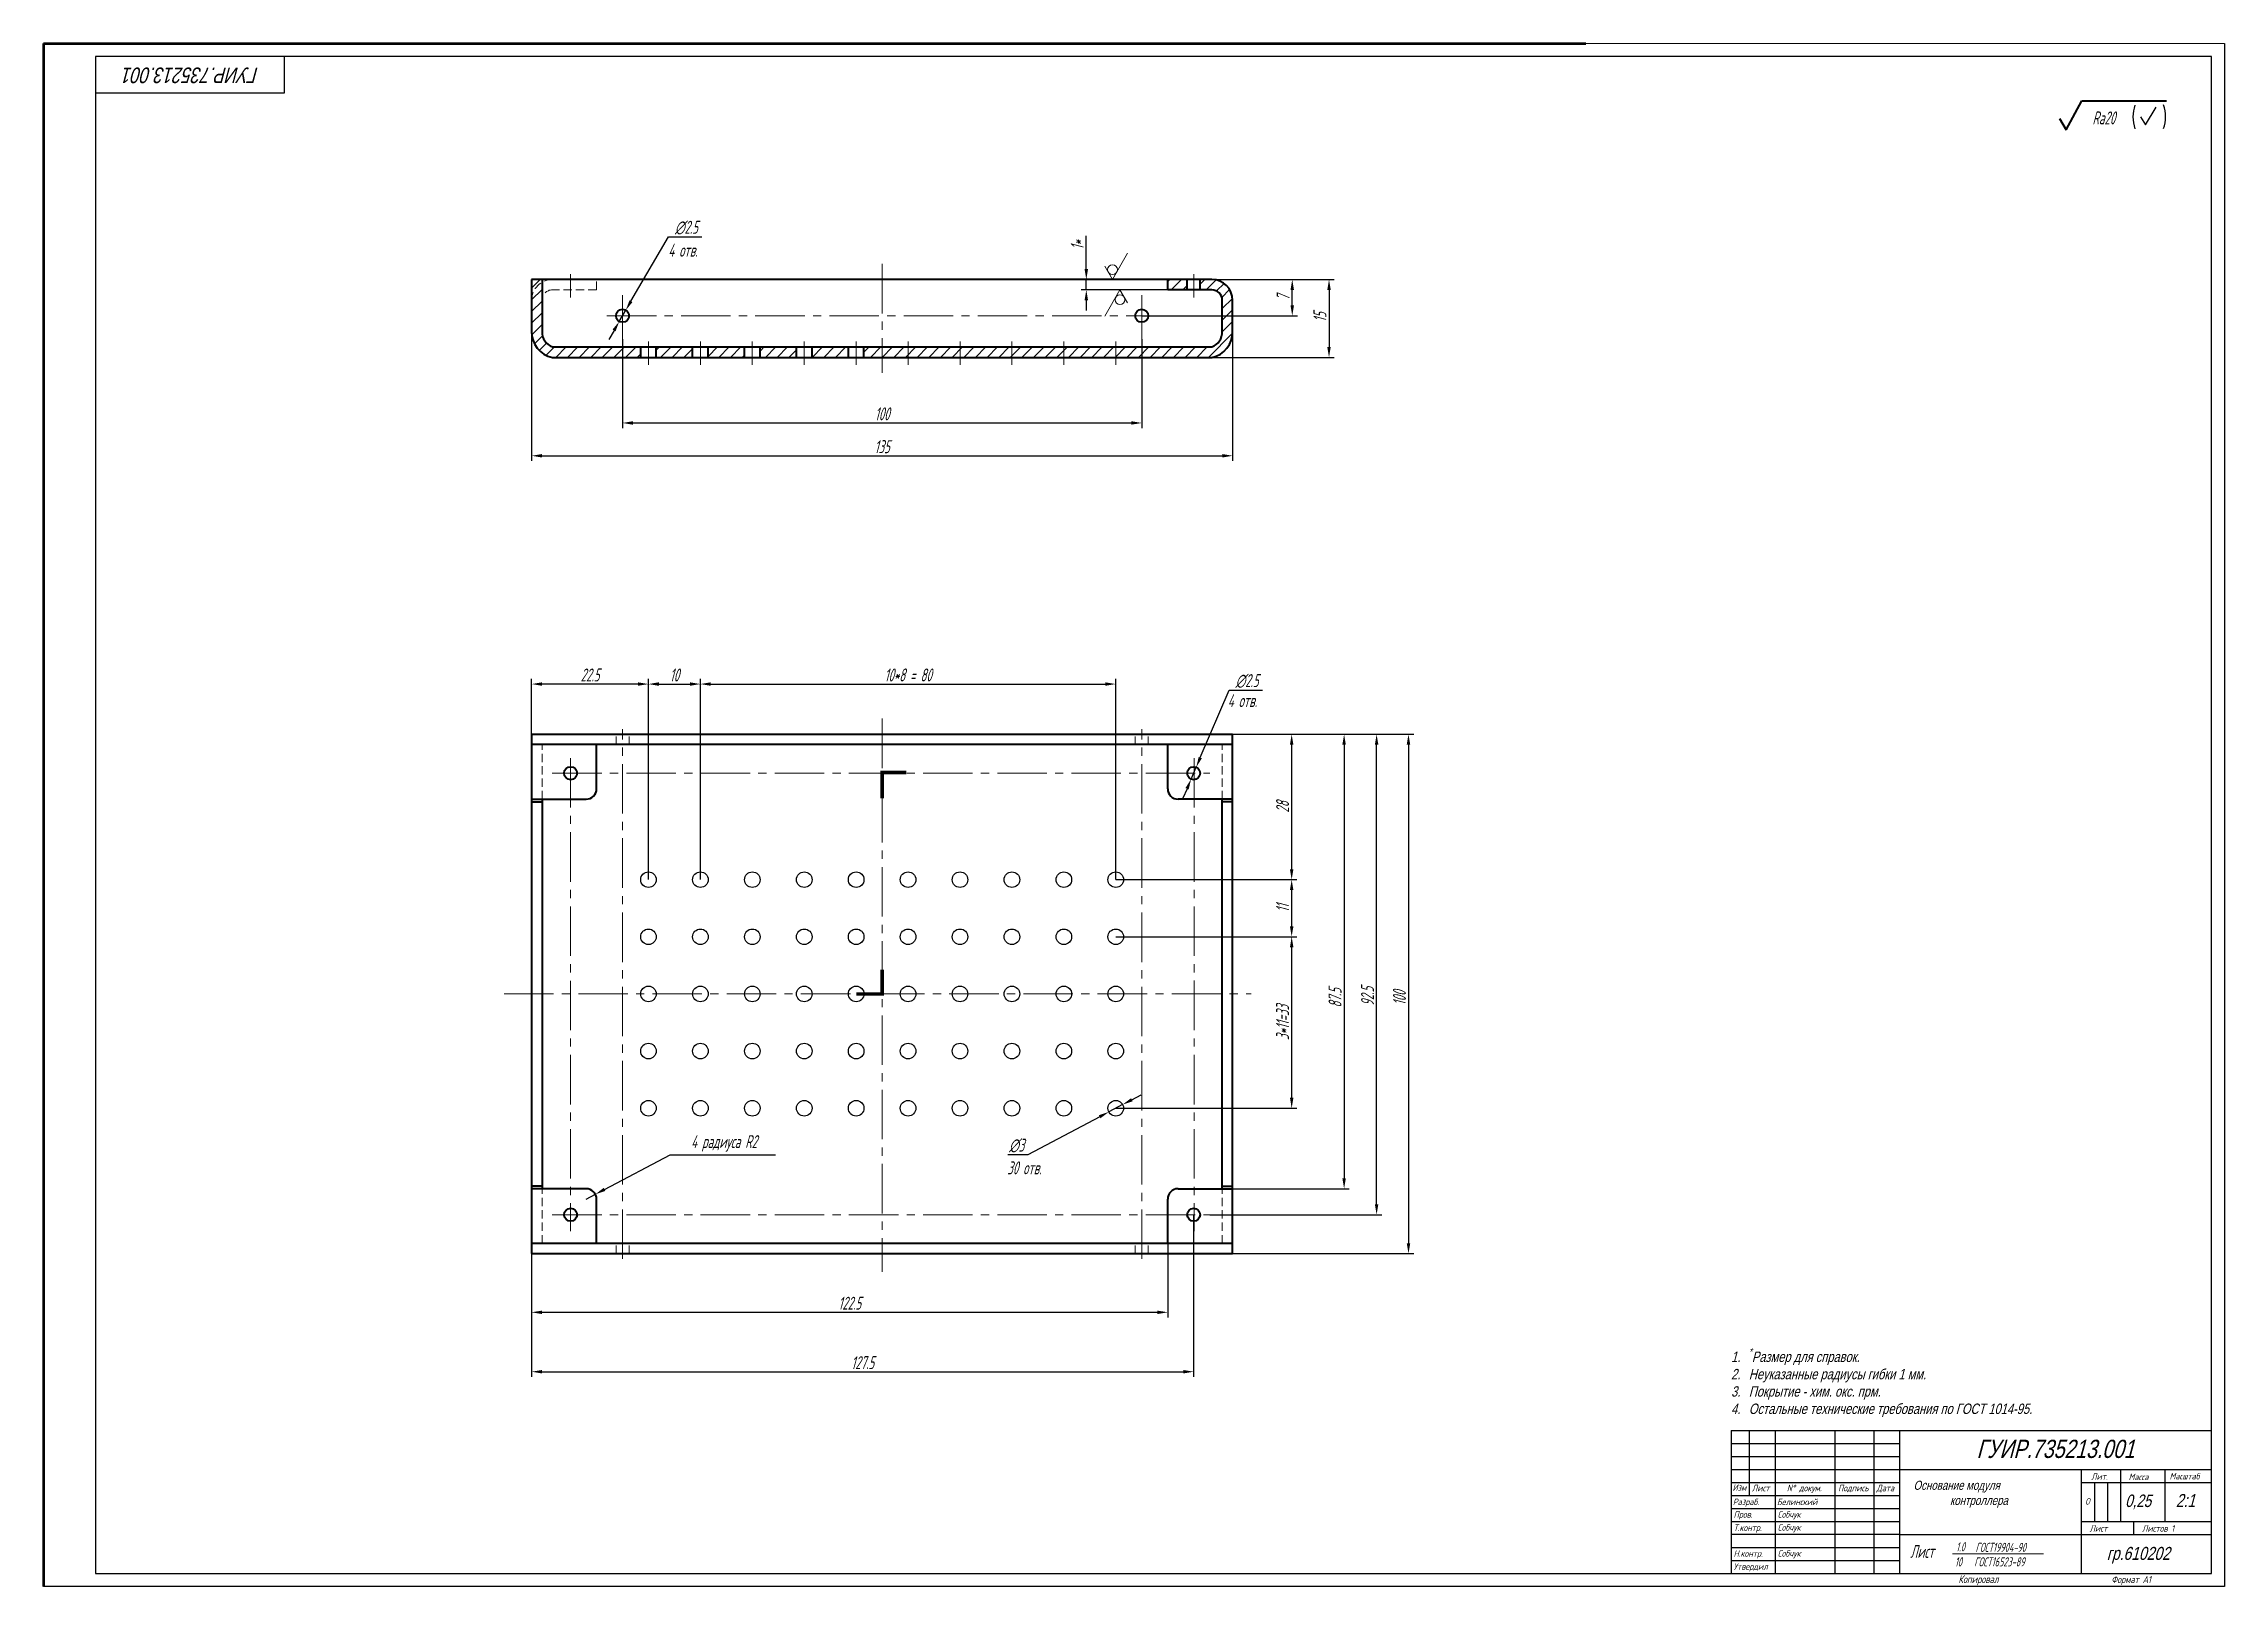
# Model space of a CAD drawing. Header units: millimetres. Extents: x 4478846 to 4492776, y 3796523 to 3799112.
# Drawn here: x 4490156 to 4490996, y 3797045 to 3797639 of the extents above; entities that cross this region are included whole.
import ezdxf

# ---------------------------------------------------------------- set-up
doc = ezdxf.new("R2010")
doc.units = ezdxf.units.MM
doc.linetypes.add('CENTER2', pattern=[28.575, 19.05, -3.175, 3.175, -3.175])
doc.linetypes.add('HIDDEN2', pattern=[4.7625, 3.175, -1.5875])
doc.layers.get('0').update_dxf_attribs({"lineweight": 25})
doc.layers.get('Defpoints').update_dxf_attribs({"color": 5})
for name, color, linetype, lineweight in [('1', 1, 'Continuous', 40), ('2', 3, 'CENTER2', 20), ('3', 2, 'HIDDEN2', 20), ('dim', 7, 'Continuous', 20), ('TXT', 220, 'Continuous', 20), ('Рамка', 7, 'Continuous', 60)]:
    doc.layers.add(name, color=color, linetype=linetype, lineweight=lineweight)
for name, color, linetype in [('MultiLayer', 9, 'Continuous'), ('RAHMEN025', 7, 'Continuous'), ('Title', 7, 'Continuous'), ('Текст', 4, 'Continuous')]:
    doc.layers.add(name, color=color, linetype=linetype)
doc.styles.add('35', font='gostw.shx', dxfattribs={"width": 0.65, "oblique": 15, "height": 3.5})
doc.styles.add('5', font='gostw.shx', dxfattribs={"width": 0.75, "oblique": 15, "height": 5})
doc.styles.add('ESKD', font='standarteskd.shx', dxfattribs={"width": 0.8, "oblique": 15})
doc.styles.add('SAS5', font='gostw.shx', dxfattribs={"width": 0.75, "oblique": 15, "height": 5})
doc.styles.add('стиль1', font='romans.shx', dxfattribs={"width": 0.75, "oblique": 15, "height": 3.5})
doc.dimstyles.new('BUT$0', dxfattribs={"dimtxt": 3.5, "dimasz": 4, "dimexe": 2, "dimexo": 0, "dimgap": 1, "dimtad": 1, "dimdec": 4, "dimzin": 9, "dimdsep": 46, "dimtxsty": '35', "dimcen": 0, "dimclrd": 256, "dimclre": 256, "dimclrt": 256, "dimadec": 0, "dimazin": 0, "dimtfac": 0.7, "dimtdec": 4, "dimtmove": 0, "dimatfit": 0, "dimfxl": 1, "dimtolj": 1, "dimtzin": 9, "dimarcsym": 0})
doc.dimstyles.new('BUT$3', dxfattribs={"dimtxt": 3.5, "dimasz": 4, "dimexe": 2, "dimexo": 0, "dimgap": 1, "dimtad": 1, "dimtoh": 1, "dimdec": 4, "dimzin": 9, "dimdsep": 46, "dimtxsty": '35', "dimcen": 0, "dimclrd": 256, "dimclre": 256, "dimclrt": 256, "dimadec": 0, "dimazin": 0, "dimtfac": 0.7, "dimtdec": 4, "dimtmove": 0, "dimatfit": 0, "dimfxl": 1, "dimtolj": 1, "dimtzin": 9, "dimarcsym": 0})
doc.dimstyles.new('BUT$4', dxfattribs={"dimtxt": 3.5, "dimasz": 4, "dimexe": 2, "dimexo": 0, "dimgap": 1, "dimtad": 1, "dimtih": 1, "dimtoh": 1, "dimdec": 4, "dimzin": 9, "dimdsep": 46, "dimtxsty": '35', "dimcen": 0, "dimclrd": 256, "dimclre": 256, "dimclrt": 256, "dimadec": 0, "dimazin": 0, "dimtfac": 0.7, "dimtdec": 4, "dimtmove": 0, "dimatfit": 3, "dimfxl": 1, "dimtolj": 1, "dimtzin": 9, "dimarcsym": 0})

msp = doc.modelspace()

# ---------------------------------------------------------------- texts
at = {"style": '5', "oblique": 15, "width": 0.75}
for s, p in [('4 отв.', (4490396.36503, 3797556.95738)), ('4 отв.', (4490611.86121, 3797383.54012)), ('30 отв.', (4490526.93688, 3797203.63646))]:
    msp.add_text(s, height=5, dxfattribs=at).set_placement(p)
at = {"insert": (4490949.29785, 3797610.39509), "char_height": 5, "attachment_point": 5, "style": '5'}
msp.add_mtext('Ra20', dxfattribs=at)
at = {"char_height": 5, "width": 105.9279495, "attachment_point": 1, "style": 'ESKD'}
for s, insert in [('\\pxt1;    {\\H0.7x;Основание модуля \\P^I^Iконтроллера}', (4490870.0742, 3797085.66834)), ('гр.610202{\\H0.7x; }', (4490950.45655, 3797060.18287))]:
    msp.add_mtext(s, dxfattribs=dict(at, insert=insert))
at = {"attachment_point": 1, "style": 'ESKD'}
for s, insert, char_height in [('0,25\\P ', (4490957.53972, 3797080.34242), 4.8), ('2:1 ', (4490977.04882, 3797080.5553), 5)]:
    msp.add_mtext_dynamic_manual_height_columns(s, width=101.2474268, gutter_width=20, heights=[0], dxfattribs=dict(at, insert=insert, char_height=char_height))
at = {"layer": 'MultiLayer', "lineweight": -2, "insert": (4490801.74925, 3797136.74076), "char_height": 4, "attachment_point": 1, "style": 'ESKD'}
msp.add_mtext_dynamic_manual_height_columns('\\A1;\\pxi-1.7082,l2.7082,t2.7082;1.^I{\\H0.7x;\\S*^ ;}Размер для справок.\\P2.^IНеуказанные радиусы гибки 1 мм.\\P3.^IПокрытие - хим. окс. прм. \\P{\\A0;4.^IОстальные технические требования по ГОСТ 1014-95.}', width=187.5961338, gutter_width=50, heights=[52], dxfattribs=at)
at = {"layer": 'Title', "insert": (4490212.58204, 3797626.83887), "char_height": 7, "attachment_point": 5, "rotation": 180, "style": 'ESKD'}
msp.add_mtext_dynamic_manual_height_columns('{\\H0.85714x;ГУИР.735213.001} ', width=101.2474268, gutter_width=20, heights=[0], dxfattribs=at)
at = {"layer": 'Title', "insert": (4490930.71958, 3797097.89097), "char_height": 7, "attachment_point": 5, "style": 'ESKD'}
msp.add_mtext_dynamic_manual_height_columns('ГУИР.735213.001 ', width=101.2474268, gutter_width=20, heights=[0], dxfattribs=at)
at = {"layer": 'Текст', "style": 'стиль1', "oblique": 15, "width": 0.75}
for s, height, p in [('Лит.', 2.5, (4490944.46722, 3797086.06124)), ('Масса', 2.5, (4490958.86873, 3797085.89012)), ('Масштаб', 2.5, (4490974.64967, 3797086.17831)), ('Изм', 2.5, (4490806.29437, 3797081.76373)), ('Разраб.', 2.5, (4490806.41054, 3797076.27946)), ('Лист', 2.5, (4490813.77014, 3797081.61343)), ('Белинский', 2.5, (4490823.41054, 3797076.27946)), ('N%%d докум. ', 2.5, (4490827.22611, 3797081.61343)), ('Подпись', 2.5, (4490846.96922, 3797081.61343)), ('Дата', 2.5, (4490861.75742, 3797081.61343)), ('О  ', 2.5, (4490942.13558, 3797076.48261)), ('Пров.', 2.5, (4490806.71144, 3797071.44735)), ('Т.контр.', 2.5, (4490806.71144, 3797066.33022)), ('Собчук', 2.5, (4490823.71144, 3797071.44735)), ('Собчук', 2.5, (4490823.71144, 3797066.44735)), ('Лист   ', 2.5, (4490943.84172, 3797066.06124)), ('Листов 1', 2.5, (4490964.04999, 3797066.06124)), ('Утвердил', 2.5, (4490806.71144, 3797051.38838)), ('Н.контр.', 2.5, (4490806.71144, 3797056.408)), ('Собчук', 2.5, (4490823.71144, 3797056.44735)), ('Копировал', 3, (4490893.28478, 3797046.24606)), ('Формат А1', 2.75, (4490952.21335, 3797046.24606))]:
    msp.add_text(s, height=height, dxfattribs=at).set_placement(p)

# ---------------------------------------------------------------- blocks, each defined once
blk = doc.blocks.new('*D297')
at = {"layer": 'Defpoints', "color": 0, "transparency": 16777216}
for p in [(4490605.73, 3797548.19), (4490605.73, 3797518.19), (4490650.87, 3797518.19)]:
    blk.add_point(p, dxfattribs=at)
at = {"layer": 'dim', "lineweight": -2, "transparency": 16777216}
for p, q in [((4490605.73, 3797548.19), (4490652.87, 3797548.19)), ((4490650.87, 3797544.19), (4490650.87, 3797522.19)), ((4490605.73, 3797518.19), (4490652.87, 3797518.19))]:
    blk.add_line(p, q, dxfattribs=at)
at = {"layer": 'dim', "transparency": 16777216}
for points in [[(4490650.2, 3797544.19), (4490651.53, 3797544.19), (4490650.87, 3797548.19)], [(4490650.2, 3797522.19), (4490651.53, 3797522.19), (4490650.87, 3797518.19)]]:
    blk.add_solid(points, dxfattribs=at)
at = {"layer": 'dim', "transparency": 16777216, "insert": (4490647.37, 3797533.69), "char_height": 5, "attachment_point": 5, "rotation": 90, "style": '5'}
blk.add_mtext('\\A1;15', dxfattribs=at)
blk = doc.blocks.new('*D298')
at = {"layer": 'Defpoints', "color": 0, "transparency": 16777216}
for p in [(4490343.73, 3797528.19), (4490613.73, 3797528.19), (4490613.73, 3797480.31)]:
    blk.add_point(p, dxfattribs=at)
at = {"layer": 'dim', "lineweight": -2, "transparency": 16777216}
for p, q in [((4490343.73, 3797528.19), (4490343.73, 3797478.31)), ((4490613.73, 3797528.19), (4490613.73, 3797478.31)), ((4490347.73, 3797480.31), (4490609.73, 3797480.31))]:
    blk.add_line(p, q, dxfattribs=at)
at = {"layer": 'dim', "transparency": 16777216}
for points in [[(4490347.73, 3797480.97), (4490347.73, 3797479.64), (4490343.73, 3797480.31)], [(4490609.73, 3797480.97), (4490609.73, 3797479.64), (4490613.73, 3797480.31)]]:
    blk.add_solid(points, dxfattribs=at)
at = {"layer": 'dim', "transparency": 16777216, "insert": (4490478.73, 3797483.81), "char_height": 5, "attachment_point": 5, "style": '5'}
blk.add_mtext('\\A1;135', dxfattribs=at)
blk = doc.blocks.new('*D299')
at = {"layer": 'Defpoints', "color": 0, "transparency": 16777216}
for p in [(4490378.73, 3797525.19), (4490578.73, 3797525.19), (4490578.73, 3797492.94)]:
    blk.add_point(p, dxfattribs=at)
at = {"layer": 'dim', "lineweight": -2, "transparency": 16777216}
for p, q in [((4490378.73, 3797525.19), (4490378.73, 3797490.94)), ((4490578.73, 3797525.19), (4490578.73, 3797490.94)), ((4490382.73, 3797492.94), (4490574.73, 3797492.94))]:
    blk.add_line(p, q, dxfattribs=at)
at = {"layer": 'dim', "transparency": 16777216}
for points in [[(4490382.73, 3797493.61), (4490382.73, 3797492.28), (4490378.73, 3797492.94)], [(4490574.73, 3797493.61), (4490574.73, 3797492.28), (4490578.73, 3797492.94)]]:
    blk.add_solid(points, dxfattribs=at)
at = {"layer": 'dim', "transparency": 16777216, "insert": (4490478.73, 3797496.44), "char_height": 5, "attachment_point": 5, "style": '5'}
blk.add_mtext('\\A1;100', dxfattribs=at)
blk = doc.blocks.new('*D300')
at = {"layer": 'Defpoints', "color": 0, "transparency": 16777216}
for p in [(4490613.73, 3797548.19), (4490636.7, 3797548.19), (4490578.73, 3797534.19)]:
    blk.add_point(p, dxfattribs=at)
at = {"layer": 'dim', "lineweight": -2, "transparency": 16777216}
for p, q in [((4490613.73, 3797548.19), (4490638.7, 3797548.19)), ((4490636.7, 3797538.19), (4490636.7, 3797544.19)), ((4490578.73, 3797534.19), (4490638.7, 3797534.19))]:
    blk.add_line(p, q, dxfattribs=at)
at = {"layer": 'dim', "transparency": 16777216}
for points in [[(4490636.03, 3797544.19), (4490637.37, 3797544.19), (4490636.7, 3797548.19)], [(4490636.03, 3797538.19), (4490637.37, 3797538.19), (4490636.7, 3797534.19)]]:
    blk.add_solid(points, dxfattribs=at)
at = {"layer": 'dim', "transparency": 16777216, "insert": (4490633.2, 3797541.19), "char_height": 5, "attachment_point": 5, "rotation": 90, "style": '5'}
blk.add_mtext('\\A1;7', dxfattribs=at)
blk = doc.blocks.new('*D301')
at = {"layer": 'Defpoints', "color": 0, "transparency": 16777216}
for p in [(4490613.73, 3797373.1), (4490669.2, 3797373.1), (4490605.01, 3797188.1)]:
    blk.add_point(p, dxfattribs=at)
at = {"layer": 'dim', "lineweight": -2, "transparency": 16777216}
for p, q in [((4490613.73, 3797373.1), (4490671.2, 3797373.1)), ((4490669.2, 3797192.1), (4490669.2, 3797369.1)), ((4490605.01, 3797188.1), (4490671.2, 3797188.1))]:
    blk.add_line(p, q, dxfattribs=at)
at = {"layer": 'dim', "transparency": 16777216}
for points in [[(4490668.54, 3797369.1), (4490669.87, 3797369.1), (4490669.2, 3797373.1)], [(4490668.54, 3797192.1), (4490669.87, 3797192.1), (4490669.2, 3797188.1)]]:
    blk.add_solid(points, dxfattribs=at)
at = {"layer": 'dim', "transparency": 16777216, "insert": (4490665.7, 3797272.17), "char_height": 5, "attachment_point": 5, "rotation": 90, "style": '5'}
blk.add_mtext('\\A1;92.5', dxfattribs=at)
blk = doc.blocks.new('*D306')
at = {"layer": 'Defpoints', "color": 0, "transparency": 16777216}
for p in [(4490613.73, 3797373.1), (4490613.73, 3797173.1), (4490681.48, 3797173.1)]:
    blk.add_point(p, dxfattribs=at)
at = {"layer": 'dim', "lineweight": -2, "transparency": 16777216}
for p, q in [((4490613.73, 3797373.1), (4490683.48, 3797373.1)), ((4490681.48, 3797369.1), (4490681.48, 3797177.1)), ((4490613.73, 3797173.1), (4490683.48, 3797173.1))]:
    blk.add_line(p, q, dxfattribs=at)
at = {"layer": 'dim', "transparency": 16777216}
for points in [[(4490680.81, 3797369.1), (4490682.14, 3797369.1), (4490681.48, 3797373.1)], [(4490680.81, 3797177.1), (4490682.14, 3797177.1), (4490681.48, 3797173.1)]]:
    blk.add_solid(points, dxfattribs=at)
at = {"layer": 'dim', "transparency": 16777216, "insert": (4490677.98, 3797271.55), "char_height": 5, "attachment_point": 5, "rotation": 90, "style": '5'}
blk.add_mtext('\\A1;100', dxfattribs=at)
blk = doc.blocks.new('*D307')
at = {"layer": 'Defpoints', "color": 0, "transparency": 16777216}
for p in [(4490343.73, 3797177.1), (4490588.73, 3797177.1), (4490588.73, 3797150.52)]:
    blk.add_point(p, dxfattribs=at)
at = {"layer": 'dim', "lineweight": -2, "transparency": 16777216}
for p, q in [((4490343.73, 3797177.1), (4490343.73, 3797148.52)), ((4490588.73, 3797177.1), (4490588.73, 3797148.52)), ((4490347.73, 3797150.52), (4490584.73, 3797150.52))]:
    blk.add_line(p, q, dxfattribs=at)
at = {"layer": 'dim', "transparency": 16777216}
for points in [[(4490347.73, 3797151.18), (4490347.73, 3797149.85), (4490343.73, 3797150.52)], [(4490584.73, 3797151.18), (4490584.73, 3797149.85), (4490588.73, 3797150.52)]]:
    blk.add_solid(points, dxfattribs=at)
at = {"layer": 'dim', "transparency": 16777216, "insert": (4490466.23, 3797154.02), "char_height": 5, "attachment_point": 5, "style": '5'}
blk.add_mtext('\\A1;122.5', dxfattribs=at)
blk = doc.blocks.new('*D302')
at = {"layer": 'Defpoints', "color": 0, "transparency": 16777216}
for p in [(4490613.73, 3797373.1), (4490613.73, 3797198.1), (4490656.68, 3797198.1)]:
    blk.add_point(p, dxfattribs=at)
at = {"layer": 'dim', "lineweight": -2, "transparency": 16777216}
for p, q in [((4490613.73, 3797373.1), (4490658.68, 3797373.1)), ((4490656.68, 3797369.1), (4490656.68, 3797202.1)), ((4490613.73, 3797198.1), (4490658.68, 3797198.1))]:
    blk.add_line(p, q, dxfattribs=at)
at = {"layer": 'dim', "transparency": 16777216}
for points in [[(4490656.01, 3797369.1), (4490657.34, 3797369.1), (4490656.68, 3797373.1)], [(4490656.01, 3797202.1), (4490657.34, 3797202.1), (4490656.68, 3797198.1)]]:
    blk.add_solid(points, dxfattribs=at)
at = {"layer": 'dim', "transparency": 16777216, "insert": (4490653.18, 3797271.57), "char_height": 5, "attachment_point": 5, "rotation": 90, "style": '5'}
blk.add_mtext('\\A1;87.5', dxfattribs=at)
blk = doc.blocks.new('*D308')
at = {"layer": 'Defpoints', "color": 0, "transparency": 16777216}
for p in [(4490597.75, 3797355.8), (4490599.71, 3797360.4)]:
    blk.add_point(p, dxfattribs=at)
at = {"layer": 'dim', "lineweight": -2, "transparency": 16777216}
for p, q in [((4490601.28, 3797364.08), (4490612.35, 3797390.09)), ((4490612.35, 3797390.09), (4490625.23, 3797390.09)), ((4490597.75, 3797355.8), (4490599.71, 3797360.4)), ((4490596.19, 3797352.12), (4490594.62, 3797348.44))]:
    blk.add_line(p, q, dxfattribs=at)
at = {"layer": 'dim', "transparency": 16777216}
for points in [[(4490600.67, 3797364.34), (4490601.89, 3797363.82), (4490599.71, 3797360.4)], [(4490595.57, 3797352.38), (4490596.8, 3797351.85), (4490597.75, 3797355.8)]]:
    blk.add_solid(points, dxfattribs=at)
at = {"layer": 'dim', "transparency": 16777216, "insert": (4490619.29, 3797393.59), "char_height": 5, "attachment_point": 5, "style": '5'}
blk.add_mtext('\\A1;∅2.5', dxfattribs=at)
blk = doc.blocks.new('*D303')
at = {"layer": 'Defpoints', "color": 0, "transparency": 16777216}
for p in [(4490368.27, 3797195.97), (4490364.73, 3797194.1)]:
    blk.add_point(p, dxfattribs=at)
at = {"layer": 'dim', "lineweight": -2, "transparency": 16777216}
for p, q in [((4490371.8, 3797197.84), (4490397.05, 3797211.21)), ((4490397.05, 3797211.21), (4490437.62, 3797211.21)), ((4490364.73, 3797194.1), (4490368.27, 3797195.97))]:
    blk.add_line(p, q, dxfattribs=at)
blk.add_arc((4490364.73, 3797194.1), 4, 0, 56.55608, dxfattribs=at)
at = {"layer": 'dim', "transparency": 16777216}
blk.add_solid([(4490371.49, 3797198.43), (4490372.11, 3797197.25), (4490368.27, 3797195.97)], dxfattribs=at)
at = {"layer": 'dim', "transparency": 16777216, "insert": (4490417.84, 3797215.55), "char_height": 5, "attachment_point": 5, "style": '5'}
blk.add_mtext('\\A1;4 радиуса R2', dxfattribs=at)
blk = doc.blocks.new('*D304')
at = {"layer": 'Defpoints', "color": 0, "transparency": 16777216}
for p in [(4490592.73, 3797548.19), (4490557.38, 3797544.19), (4490592.73, 3797544.19)]:
    blk.add_point(p, dxfattribs=at)
at = {"layer": 'dim', "lineweight": -2, "transparency": 16777216}
for p, q in [((4490557.38, 3797552.19), (4490557.38, 3797564.94)), ((4490592.73, 3797548.19), (4490555.38, 3797548.19)), ((4490557.38, 3797544.19), (4490557.38, 3797548.19)), ((4490592.73, 3797544.19), (4490555.38, 3797544.19)), ((4490557.38, 3797540.19), (4490557.38, 3797536.19))]:
    blk.add_line(p, q, dxfattribs=at)
at = {"layer": 'dim', "transparency": 16777216}
for points in [[(4490556.71, 3797552.19), (4490558.05, 3797552.19), (4490557.38, 3797548.19)], [(4490556.71, 3797540.19), (4490558.05, 3797540.19), (4490557.38, 3797544.19)]]:
    blk.add_solid(points, dxfattribs=at)
at = {"layer": 'dim', "transparency": 16777216, "insert": (4490553.88, 3797561.49), "char_height": 5, "attachment_point": 5, "rotation": 90, "style": '5'}
blk.add_mtext('\\A1;1*', dxfattribs=at)
blk = doc.blocks.new('sh2')
at = {"linetype": 'Continuous'}
for q in [(3.23, 5.6), (-1.62, 2.81)]:
    blk.add_line((0, 0), q, dxfattribs=at)
blk.add_circle((0, 2.1), 1.05, dxfattribs=at)
blk = doc.blocks.new('*D309')
at = {"layer": 'Defpoints', "color": 0, "transparency": 16777216}
for p in [(4490343.73, 3797392.41), (4490343.73, 3797373.1), (4490388.73, 3797317.1)]:
    blk.add_point(p, dxfattribs=at)
at = {"layer": 'dim', "lineweight": -2, "transparency": 16777216}
for p, q in [((4490343.73, 3797373.1), (4490343.73, 3797394.41)), ((4490384.73, 3797392.41), (4490347.73, 3797392.41)), ((4490388.73, 3797317.1), (4490388.73, 3797394.41))]:
    blk.add_line(p, q, dxfattribs=at)
at = {"layer": 'dim', "transparency": 16777216}
for points in [[(4490347.73, 3797393.08), (4490347.73, 3797391.75), (4490343.73, 3797392.41)], [(4490384.73, 3797393.08), (4490384.73, 3797391.75), (4490388.73, 3797392.41)]]:
    blk.add_solid(points, dxfattribs=at)
at = {"layer": 'dim', "transparency": 16777216, "insert": (4490366.23, 3797395.91), "char_height": 5, "attachment_point": 5, "style": '5'}
blk.add_mtext('\\A1;22.5', dxfattribs=at)
blk = doc.blocks.new('*D310')
at = {"layer": 'Defpoints', "color": 0, "transparency": 16777216}
for p in [(4490408.73, 3797392.41), (4490388.73, 3797317.1), (4490408.73, 3797317.1)]:
    blk.add_point(p, dxfattribs=at)
at = {"layer": 'dim', "lineweight": -2, "transparency": 16777216}
for p, q in [((4490388.73, 3797317.1), (4490388.73, 3797394.41)), ((4490392.73, 3797392.41), (4490404.73, 3797392.41)), ((4490408.73, 3797317.1), (4490408.73, 3797394.41))]:
    blk.add_line(p, q, dxfattribs=at)
at = {"layer": 'dim', "transparency": 16777216}
for points in [[(4490392.73, 3797393.08), (4490392.73, 3797391.75), (4490388.73, 3797392.41)], [(4490404.73, 3797393.08), (4490404.73, 3797391.75), (4490408.73, 3797392.41)]]:
    blk.add_solid(points, dxfattribs=at)
at = {"layer": 'dim', "transparency": 16777216, "insert": (4490398.73, 3797395.91), "char_height": 5, "attachment_point": 5, "style": '5'}
blk.add_mtext('\\A1;10', dxfattribs=at)
blk = doc.blocks.new('*D311')
at = {"layer": 'Defpoints', "color": 0, "transparency": 16777216}
for p in [(4490568.73, 3797392.41), (4490408.73, 3797317.1), (4490568.73, 3797317.1)]:
    blk.add_point(p, dxfattribs=at)
at = {"layer": 'dim', "lineweight": -2, "transparency": 16777216}
for p, q in [((4490408.73, 3797317.1), (4490408.73, 3797394.41)), ((4490412.73, 3797392.41), (4490564.73, 3797392.41)), ((4490568.73, 3797317.1), (4490568.73, 3797394.41))]:
    blk.add_line(p, q, dxfattribs=at)
at = {"layer": 'dim', "transparency": 16777216}
for points in [[(4490412.73, 3797393.08), (4490412.73, 3797391.75), (4490408.73, 3797392.41)], [(4490564.73, 3797393.08), (4490564.73, 3797391.75), (4490568.73, 3797392.41)]]:
    blk.add_solid(points, dxfattribs=at)
at = {"layer": 'dim', "transparency": 16777216, "insert": (4490488.73, 3797395.91), "char_height": 5, "attachment_point": 5, "style": '5'}
blk.add_mtext('\\A1;10*8 = 80', dxfattribs=at)
blk = doc.blocks.new('*D305')
at = {"layer": 'Defpoints', "color": 0, "transparency": 16777216}
for p in [(4490568.73, 3797373.1), (4490568.73, 3797317.1), (4490636.48, 3797317.1)]:
    blk.add_point(p, dxfattribs=at)
at = {"layer": 'dim', "lineweight": -2, "transparency": 16777216}
for p, q in [((4490568.73, 3797373.1), (4490638.48, 3797373.1)), ((4490636.48, 3797369.1), (4490636.48, 3797321.1)), ((4490568.73, 3797317.1), (4490638.48, 3797317.1))]:
    blk.add_line(p, q, dxfattribs=at)
at = {"layer": 'dim', "transparency": 16777216}
for points in [[(4490635.82, 3797369.1), (4490637.15, 3797369.1), (4490636.48, 3797373.1)], [(4490635.82, 3797321.1), (4490637.15, 3797321.1), (4490636.48, 3797317.1)]]:
    blk.add_solid(points, dxfattribs=at)
at = {"layer": 'dim', "transparency": 16777216, "insert": (4490632.98, 3797345.1), "char_height": 5, "attachment_point": 5, "rotation": 90, "style": '5'}
blk.add_mtext('\\A1;28', dxfattribs=at)
blk = doc.blocks.new('*D312')
at = {"layer": 'Defpoints', "color": 0, "transparency": 16777216}
for p in [(4490568.73, 3797317.1), (4490568.73, 3797295.1), (4490636.48, 3797295.1)]:
    blk.add_point(p, dxfattribs=at)
at = {"layer": 'dim', "lineweight": -2, "transparency": 16777216}
for p, q in [((4490568.73, 3797317.1), (4490638.48, 3797317.1)), ((4490636.48, 3797313.1), (4490636.48, 3797299.1)), ((4490568.73, 3797295.1), (4490638.48, 3797295.1))]:
    blk.add_line(p, q, dxfattribs=at)
at = {"layer": 'dim', "transparency": 16777216}
for points in [[(4490635.82, 3797313.1), (4490637.15, 3797313.1), (4490636.48, 3797317.1)], [(4490635.82, 3797299.1), (4490637.15, 3797299.1), (4490636.48, 3797295.1)]]:
    blk.add_solid(points, dxfattribs=at)
at = {"layer": 'dim', "transparency": 16777216, "insert": (4490632.98, 3797306.1), "char_height": 5, "attachment_point": 5, "rotation": 90, "style": '5'}
blk.add_mtext('\\A1;11', dxfattribs=at)
blk = doc.blocks.new('*D313')
at = {"layer": 'Defpoints', "color": 0, "transparency": 16777216}
for p in [(4490568.73, 3797295.1), (4490568.73, 3797229.1), (4490636.48, 3797229.1)]:
    blk.add_point(p, dxfattribs=at)
at = {"layer": 'dim', "lineweight": -2, "transparency": 16777216}
for p, q in [((4490568.73, 3797295.1), (4490638.48, 3797295.1)), ((4490636.48, 3797291.1), (4490636.48, 3797233.1)), ((4490568.73, 3797229.1), (4490638.48, 3797229.1))]:
    blk.add_line(p, q, dxfattribs=at)
at = {"layer": 'dim', "transparency": 16777216}
for points in [[(4490635.82, 3797291.1), (4490637.15, 3797291.1), (4490636.48, 3797295.1)], [(4490635.82, 3797233.1), (4490637.15, 3797233.1), (4490636.48, 3797229.1)]]:
    blk.add_solid(points, dxfattribs=at)
at = {"layer": 'dim', "transparency": 16777216, "insert": (4490632.98, 3797262.1), "char_height": 5, "attachment_point": 5, "rotation": 90, "style": '5'}
blk.add_mtext('\\A1;3*11=33', dxfattribs=at)
blk = doc.blocks.new('*D314')
at = {"layer": 'Defpoints', "color": 0, "transparency": 16777216}
for p in [(4490598.73, 3797188.1), (4490343.73, 3797180.86), (4490598.73, 3797127.64)]:
    blk.add_point(p, dxfattribs=at)
at = {"layer": 'dim', "lineweight": -2, "transparency": 16777216}
for p, q in [((4490598.73, 3797188.1), (4490598.73, 3797125.64)), ((4490343.73, 3797180.86), (4490343.73, 3797125.64)), ((4490347.73, 3797127.64), (4490594.73, 3797127.64))]:
    blk.add_line(p, q, dxfattribs=at)
at = {"layer": 'dim', "transparency": 16777216}
for points in [[(4490347.73, 3797128.31), (4490347.73, 3797126.97), (4490343.73, 3797127.64)], [(4490594.73, 3797128.31), (4490594.73, 3797126.97), (4490598.73, 3797127.64)]]:
    blk.add_solid(points, dxfattribs=at)
at = {"layer": 'dim', "transparency": 16777216, "insert": (4490471.23, 3797131.14), "char_height": 5, "attachment_point": 5, "style": '5'}
blk.add_mtext('\\A1;127.5', dxfattribs=at)
blk = doc.blocks.new('*D315')
at = {"layer": 'Defpoints', "color": 0, "transparency": 16777216}
for p in [(4490571.38, 3797230.5), (4490566.08, 3797227.69)]:
    blk.add_point(p, dxfattribs=at)
at = {"layer": 'dim', "lineweight": -2, "transparency": 16777216}
for p, q in [((4490571.38, 3797230.5), (4490566.08, 3797227.69)), ((4490574.92, 3797232.37), (4490578.46, 3797234.23)), ((4490562.54, 3797225.83), (4490534.89, 3797211.21)), ((4490534.89, 3797211.21), (4490527.19, 3797211.21))]:
    blk.add_line(p, q, dxfattribs=at)
at = {"layer": 'dim', "transparency": 16777216}
for points in [[(4490574.61, 3797232.96), (4490575.23, 3797231.78), (4490571.38, 3797230.5)], [(4490562.23, 3797226.42), (4490562.85, 3797225.24), (4490566.08, 3797227.69)]]:
    blk.add_solid(points, dxfattribs=at)
at = {"layer": 'dim', "transparency": 16777216, "insert": (4490530.54, 3797214.71), "char_height": 5, "attachment_point": 5, "style": '5'}
blk.add_mtext('\\A1;∅3', dxfattribs=at)
blk = doc.blocks.new('*D316')
at = {"layer": 'Defpoints', "color": 0, "transparency": 16777216}
for p in [(4490377.48, 3797532.03), (4490379.99, 3797536.36)]:
    blk.add_point(p, dxfattribs=at)
at = {"layer": 'dim', "lineweight": -2, "transparency": 16777216}
for p, q in [((4490381.99, 3797539.82), (4490396.4, 3797564.63)), ((4490396.4, 3797564.63), (4490409.27, 3797564.63)), ((4490377.48, 3797532.03), (4490379.99, 3797536.36)), ((4490375.47, 3797528.57), (4490373.46, 3797525.11))]:
    blk.add_line(p, q, dxfattribs=at)
at = {"layer": 'dim', "transparency": 16777216}
for points in [[(4490381.42, 3797540.15), (4490382.57, 3797539.48), (4490379.99, 3797536.36)], [(4490374.89, 3797528.91), (4490376.05, 3797528.24), (4490377.48, 3797532.03)]]:
    blk.add_solid(points, dxfattribs=at)
at = {"layer": 'dim', "transparency": 16777216, "insert": (4490403.33, 3797568.13), "char_height": 5, "attachment_point": 5, "style": '5'}
blk.add_mtext('\\A1;∅2.5', dxfattribs=at)
blk = doc.blocks.new('Лист0_5_3')
at = {"ltscale": 5}
blk.add_line((21.76, 7.48), (56.73, 7.48), dxfattribs=at)
at = {"ltscale": 5, "oblique": 15, "width": 0.75}
for s, height, style, p in [('Лист', 5, 'SAS5', (5.44, 5.94)), ('   ГОСТ19904-90', 3.5, '35', (26.15, 8.26)), ('        ГОСТ16523-89', 3.5, 'SAS5', (18.3, 2.68))]:
    blk.add_text(s, height=height, dxfattribs=dict(at, style=style)).set_placement(p)
at = {"ltscale": 5, "style": '35', "oblique": 15, "width": 0.75}
for tag, p in [('1,0', (23.09, 8.49)), ('20', (22.62, 2.68))]:
    blk.add_attdef(tag, p, '', height=3.5, dxfattribs=at)

# ---------------------------------------------------------------- dimensions: what is measured, and where the dimension line sits
at = {"layer": 'dim'}
for p1, p2, picture, middle in [((4490377.47766, 3797532.03149), (4490379.98712, 3797536.35614), '*D316', (4490403.33347, 3797564.63367)), ((4490597.75315, 3797355.79582), (4490599.71163, 3797360.39629), '*D308', (4490619.29064, 3797390.09073)), ((4490571.3849, 3797230.49755), (4490566.07988, 3797227.69456), '*D315', (4490530.54059, 3797211.21443))]:
    dim = msp.add_diameter_dim_2p(p1=p1, p2=p2, dimstyle='BUT$3', override={"dimlfac": 0.5, "dimtxsty": '5'}, dxfattribs=at)
    dim.commit()
    dim.dimension.update_dxf_attribs({"geometry": picture, "text_midpoint": middle, "dimtype": 163})
dim = msp.add_linear_dim(base=(4490557.37937, 3797544.19382), p1=(4490592.73239, 3797548.19382), p2=(4490592.73239, 3797544.19382), angle=270, text='1*', dimstyle='BUT$0', override={"dimlfac": 0.5, "dimtxsty": '5'}, dxfattribs=at)
dim.commit()
dim.dimension.update_dxf_attribs({"geometry": '*D304', "text_midpoint": (4490557.37937, 3797561.49001), "dimtype": 160})
for base, p1, p2, picture, middle in [((4490636.70162, 3797548.19382), (4490578.73239, 3797534.19382), (4490613.73239, 3797548.19382), '*D300', (4490633.20162, 3797541.19382)), ((4490636.48399, 3797317.09605), (4490568.73239, 3797373.09605), (4490568.73239, 3797317.09605), '*D305', (4490632.98399, 3797345.09605)), ((4490636.48399, 3797295.09605), (4490568.73239, 3797317.09605), (4490568.73239, 3797295.09605), '*D312', (4490632.98399, 3797306.09605))]:
    dim = msp.add_linear_dim(base=base, p1=p1, p2=p2, angle=90, dimstyle='BUT$0', override={"dimlfac": 0.5, "dimtxsty": '5'}, dxfattribs=at)
    dim.commit()
    dim.dimension.update_dxf_attribs({"geometry": picture, "text_midpoint": middle})
for base, p1, p2, picture, middle in [((4490650.86614, 3797518.19382), (4490605.73239, 3797548.19382), (4490605.73239, 3797518.19382), '*D297', (4490650.86614, 3797533.69382)), ((4490669.20256, 3797373.09605), (4490605.01199, 3797188.09605), (4490613.73239, 3797373.09605), '*D301', (4490669.20256, 3797272.16833)), ((4490681.47587, 3797173.09605), (4490613.73239, 3797373.09605), (4490613.73239, 3797173.09605), '*D306', (4490681.47587, 3797271.55311)), ((4490656.67803, 3797198.09605), (4490613.73239, 3797373.09605), (4490613.73239, 3797198.09605), '*D302', (4490656.67803, 3797271.57251))]:
    dim = msp.add_linear_dim(base=base, p1=p1, p2=p2, angle=90, dimstyle='BUT$0', override={"dimlfac": 0.5, "dimtxsty": '5'}, dxfattribs=at)
    dim.commit()
    dim.dimension.update_dxf_attribs({"geometry": picture, "text_midpoint": middle, "dimtype": 160})
for base, p1, p2, picture, middle in [((4490613.73239, 3797480.30574), (4490343.73239, 3797528.19382), (4490613.73239, 3797528.19382), '*D298', (4490478.73239, 3797480.30574)), ((4490578.73239, 3797492.94168), (4490378.73239, 3797525.19382), (4490578.73239, 3797525.19382), '*D299', (4490478.73239, 3797492.94168)), ((4490343.73239, 3797392.4137), (4490388.73239, 3797317.09605), (4490343.73239, 3797373.09605), '*D309', (4490366.23239, 3797392.4137))]:
    dim = msp.add_linear_dim(base=base, p1=p1, p2=p2, dimstyle='BUT$0', override={"dimlfac": 0.5, "dimtxsty": '5'}, dxfattribs=at)
    dim.commit()
    dim.dimension.update_dxf_attribs({"geometry": picture, "text_midpoint": middle, "dimtype": 160})
dim = msp.add_linear_dim(base=(4490568.73239, 3797392.4137), p1=(4490408.73239, 3797317.09605), p2=(4490568.73239, 3797317.09605), text='10*8 = <>', dimstyle='BUT$0', override={"dimlfac": 0.5, "dimtxsty": '5'}, dxfattribs=at)
dim.commit()
dim.dimension.update_dxf_attribs({"geometry": '*D311', "text_midpoint": (4490488.73239, 3797395.9137)})
for base, p1, p2, picture, middle in [((4490408.73239, 3797392.4137), (4490388.73239, 3797317.09605), (4490408.73239, 3797317.09605), '*D310', (4490398.73239, 3797395.9137)), ((4490598.73239, 3797127.63973), (4490343.73239, 3797180.86325), (4490598.73239, 3797188.09605), '*D314', (4490471.23239, 3797131.13973)), ((4490588.73239, 3797150.516), (4490343.73239, 3797177.09605), (4490588.73239, 3797177.09605), '*D307', (4490466.23239, 3797154.016))]:
    dim = msp.add_linear_dim(base=base, p1=p1, p2=p2, dimstyle='BUT$0', override={"dimlfac": 0.5, "dimtxsty": '5'}, dxfattribs=at)
    dim.commit()
    dim.dimension.update_dxf_attribs({"geometry": picture, "text_midpoint": middle})
dim = msp.add_linear_dim(base=(4490636.48399, 3797229.09605), p1=(4490568.73239, 3797295.09605), p2=(4490568.73239, 3797229.09605), angle=90, text='3*11=<>', dimstyle='BUT$0', override={"dimlfac": 0.5, "dimtxsty": '5'}, dxfattribs=at)
dim.commit()
dim.dimension.update_dxf_attribs({"geometry": '*D313', "text_midpoint": (4490632.98399, 3797262.09605)})
dim = msp.add_radius_dim(center=(4490364.73239, 3797194.09605), mpoint=(4490368.26719, 3797195.96828), text='4 радиуса <>', dimstyle='BUT$4', override={"dimtih": 0, "dimlfac": 0.5, "dimtxsty": '5', "dimatfit": 0}, dxfattribs=at)
dim.commit()
dim.dimension.update_dxf_attribs({"geometry": '*D303', "text_midpoint": (4490417.83547, 3797211.21443), "dimtype": 164})

# ---------------------------------------------------------------- hatches: boundary and pattern name
h = msp.add_hatch()
h.set_pattern_fill('ANSI31', color=256)
h.set_pattern_definition([(45, (4488762.7437, 3797194.1556), (-2.245064, 2.245064), [])])
h.paths.add_polyline_path([(4490347.73239, 3797548.19382), (4490343.73239, 3797548.19382), (4490343.73239, 3797540.19382, -0.267949192), (4490347.73239, 3797547.12202)])
h.paths.add_polyline_path([(4490347.73239, 3797547.12202, 0.267949192), (4490343.73239, 3797540.19382), (4490343.73239, 3797528.19382, 0.365937887), (4490351.73239, 3797518.19382), (4490385.73239, 3797518.19382), (4490385.73239, 3797522.19382), (4490351.73239, 3797522.19382, -0.324935852), (4490347.73239, 3797528.19382)])
h.paths.add_polyline_path([(4490405.73239, 3797522.19382), (4490391.73239, 3797522.19382), (4490391.73239, 3797518.19382), (4490405.73239, 3797518.19382)])
h.paths.add_polyline_path([(4490425.73239, 3797522.19382), (4490411.73239, 3797522.19382), (4490411.73239, 3797518.19382), (4490425.73239, 3797518.19382)])
h.paths.add_polyline_path([(4490445.73239, 3797522.19382), (4490431.73239, 3797522.19382), (4490431.73239, 3797518.19382), (4490445.73239, 3797518.19382)])
h.paths.add_polyline_path([(4490465.73239, 3797522.19382), (4490451.73239, 3797522.19382), (4490451.73239, 3797518.19382), (4490465.73239, 3797518.19382)])
h.paths.add_polyline_path([(4490478.73239, 3797522.19382), (4490471.73239, 3797522.19382), (4490471.73239, 3797518.19382), (4490478.73239, 3797518.19382)])
h.paths.add_polyline_path([(4490488.73239, 3797522.19382), (4490478.73239, 3797522.19382), (4490478.73239, 3797518.19382), (4490488.73239, 3797518.19382)])
h.paths.add_polyline_path([(4490508.73239, 3797522.19382), (4490488.73239, 3797522.19382), (4490488.73239, 3797518.19382), (4490508.73239, 3797518.19382)])
h.paths.add_polyline_path([(4490528.73239, 3797522.19382), (4490508.73239, 3797522.19382), (4490508.73239, 3797518.19382), (4490528.73239, 3797518.19382)])
h.paths.add_polyline_path([(4490548.73239, 3797522.19382), (4490528.73239, 3797522.19382), (4490528.73239, 3797518.19382), (4490548.73239, 3797518.19382)])
h.paths.add_polyline_path([(4490568.73239, 3797522.19382), (4490548.73239, 3797522.19382), (4490548.73239, 3797518.19382), (4490568.73239, 3797518.19382)])
h.paths.add_polyline_path([(4490613.73239, 3797528.19382), (4490613.73239, 3797540.19382, 0.414213562), (4490605.73239, 3797548.19382), (4490601.23461, 3797548.19382), (4490601.23461, 3797544.19382), (4490605.73239, 3797544.19382, -0.414213562), (4490609.73239, 3797540.19382), (4490609.73239, 3797528.19382, -0.324935852), (4490605.73239, 3797522.19382), (4490568.73239, 3797522.19382), (4490568.73239, 3797518.19382), (4490605.73239, 3797518.19382, 0.365937887)])
h.paths.add_polyline_path([(4490596.23017, 3797548.19382), (4490588.73239, 3797548.19382), (4490588.73239, 3797544.19382), (4490596.23017, 3797544.19382)], flags=17)

# ---------------------------------------------------------------- linework, layer by layer
for p, q in [((4490990.74925, 3797633.99606), (4490175.74925, 3797633.99606)), ((4490175.74925, 3797633.99606), (4490175.74925, 3797049.99606)), ((4490248.51773, 3797619.99606), (4490248.51773, 3797633.99606)), ((4490990.74925, 3797049.99606), (4490990.74925, 3797633.99606)), ((4490175.74925, 3797619.99606), (4490248.49521, 3797619.99606)), ((4490963.44086, 3797610.7953), (4490965.42349, 3797607.73875)), ((4490963.44086, 3797610.7953), (4490965.42349, 3797607.73875)), ((4490965.42349, 3797607.73875), (4490969.49946, 3797614.55546)), ((4490965.42349, 3797607.73875), (4490969.49946, 3797614.55546)), ((4490805.74925, 3797099.99606), (4490870.74925, 3797099.99606)), ((4490805.74925, 3797094.99606), (4490870.74925, 3797094.99606)), ((4490805.74925, 3797089.99606), (4490870.74925, 3797089.99606)), ((4490945.74925, 3797084.99606), (4490945.74925, 3797069.99606)), ((4490950.74925, 3797084.99606), (4490950.74925, 3797069.99606)), ((4490805.74925, 3797074.99606), (4490870.74925, 3797074.99606)), ((4490805.74925, 3797069.99606), (4490870.74925, 3797069.99606)), ((4490870.74925, 3797064.99606), (4490805.74925, 3797064.99606)), ((4490805.74925, 3797059.99606), (4490870.74925, 3797059.99606)), ((4490805.74925, 3797054.99606), (4490870.74925, 3797054.99606)), ((4490175.74925, 3797049.99606), (4490990.74925, 3797049.99606))]:
    msp.add_line(p, q)
for points in [[(4490805.74925, 3797104.99606), (4490990.74925, 3797104.99606)], [(4490805.74925, 3797104.99606), (4490805.74925, 3797049.99606)], [(4490812.74925, 3797104.99606), (4490812.74925, 3797079.99606)], [(4490822.74925, 3797104.99606), (4490822.74925, 3797049.99606)], [(4490845.74925, 3797104.99606), (4490845.74925, 3797049.99606)], [(4490860.74925, 3797104.99606), (4490860.74925, 3797049.99606)], [(4490870.74925, 3797049.99606), (4490870.74925, 3797104.99606)], [(4490870.74925, 3797089.99606), (4490990.74925, 3797089.99606)], [(4490940.74925, 3797049.99606), (4490940.74925, 3797089.99606)], [(4490955.74925, 3797089.99606), (4490955.74925, 3797070.99606), (4490955.74925, 3797069.99606)], [(4490972.74925, 3797089.99606), (4490972.74925, 3797069.99606)], [(4490805.74925, 3797084.99606), (4490870.74925, 3797084.99606)], [(4490805.74925, 3797079.99606), (4490870.74925, 3797079.99606)], [(4490940.74925, 3797084.99606), (4490990.74925, 3797084.99606)], [(4490940.74925, 3797069.99606), (4490990.74925, 3797069.99606)], [(4490960.74925, 3797069.99606), (4490960.74925, 3797064.99606)], [(4490870.74925, 3797064.99606), (4490990.74925, 3797064.99606)]]:
    msp.add_lwpolyline(points)
for centre in [(4490388.73239, 3797317.09605), (4490408.73239, 3797317.09605), (4490428.73239, 3797317.09605), (4490448.73239, 3797317.09605), (4490468.73239, 3797317.09605), (4490488.73239, 3797317.09605), (4490508.73239, 3797317.09605), (4490528.73239, 3797317.09605), (4490548.73239, 3797317.09605), (4490568.73239, 3797317.09605), (4490388.73239, 3797295.09605), (4490408.73239, 3797295.09605), (4490428.73239, 3797295.09605), (4490448.73239, 3797295.09605), (4490468.73239, 3797295.09605), (4490488.73239, 3797295.09605), (4490508.73239, 3797295.09605), (4490528.73239, 3797295.09605), (4490548.73239, 3797295.09605), (4490568.73239, 3797295.09605), (4490388.73239, 3797273.09605), (4490408.73239, 3797273.09605), (4490428.73239, 3797273.09605), (4490448.73239, 3797273.09605), (4490468.73239, 3797273.09605), (4490488.73239, 3797273.09605), (4490508.73239, 3797273.09605), (4490528.73239, 3797273.09605), (4490548.73239, 3797273.09605), (4490568.73239, 3797273.09605), (4490388.73239, 3797251.09605), (4490408.73239, 3797251.09605), (4490428.73239, 3797251.09605), (4490448.73239, 3797251.09605), (4490468.73239, 3797251.09605), (4490488.73239, 3797251.09605), (4490508.73239, 3797251.09605), (4490528.73239, 3797251.09605), (4490548.73239, 3797251.09605), (4490568.73239, 3797251.09605), (4490388.73239, 3797229.09605), (4490408.73239, 3797229.09605), (4490428.73239, 3797229.09605), (4490448.73239, 3797229.09605), (4490468.73239, 3797229.09605), (4490488.73239, 3797229.09605), (4490508.73239, 3797229.09605), (4490528.73239, 3797229.09605), (4490548.73239, 3797229.09605), (4490568.73239, 3797229.09605)]:
    msp.add_circle(centre, 3)
for centre, start, end in [((4490975.49655, 3797610.75913), 162.26567195, 197.73432805), ((4490975.49655, 3797610.75913), 162.26567195, 197.73432805), ((4490958.11014, 3797610.82774), 342.26567195, 17.73432805)]:
    msp.add_arc(centre, 14.95796, start, end)
at = {"layer": '1'}
for p, q in [((4490934.78922, 3797605.85779), (4490940.82203, 3797616.99529)), ((4490934.78922, 3797605.85779), (4490940.82203, 3797616.99529)), ((4490940.82203, 3797616.99529), (4490973.4244, 3797616.99529)), ((4490932.21946, 3797610.14072), (4490934.78922, 3797605.85779)), ((4490932.21946, 3797610.14072), (4490934.78922, 3797605.85779)), ((4490605.73239, 3797548.19382), (4490343.73239, 3797548.19382)), ((4490343.73239, 3797548.19382), (4490343.73239, 3797528.19382)), ((4490347.73239, 3797548.19382), (4490347.73239, 3797528.19382)), ((4490588.73239, 3797544.19382), (4490588.73239, 3797548.19382)), ((4490596.23017, 3797544.19382), (4490596.23017, 3797548.19382)), ((4490601.23461, 3797544.19382), (4490601.23461, 3797548.19382)), ((4490605.73239, 3797544.19382), (4490588.73239, 3797544.19382)), ((4490609.73239, 3797528.19382), (4490609.73239, 3797540.19382)), ((4490613.73239, 3797528.19382), (4490613.73239, 3797540.19382)), ((4490351.73239, 3797522.19382), (4490605.73239, 3797522.19382)), ((4490351.73239, 3797518.19382), (4490605.73239, 3797518.19382)), ((4490385.73239, 3797518.19382), (4490385.73239, 3797522.19382)), ((4490391.73239, 3797518.19382), (4490391.73239, 3797522.19382)), ((4490405.73239, 3797518.19382), (4490405.73239, 3797522.19382)), ((4490411.73239, 3797518.19382), (4490411.73239, 3797522.19382)), ((4490425.73239, 3797518.19382), (4490425.73239, 3797522.19382)), ((4490431.73239, 3797518.19382), (4490431.73239, 3797522.19382)), ((4490445.73239, 3797518.19382), (4490445.73239, 3797522.19382)), ((4490451.73239, 3797518.19382), (4490451.73239, 3797522.19382)), ((4490465.73239, 3797518.19382), (4490465.73239, 3797522.19382)), ((4490471.73239, 3797518.19382), (4490471.73239, 3797522.19382)), ((4490343.73239, 3797373.09605), (4490613.73239, 3797373.09605)), ((4490343.73239, 3797373.09605), (4490343.73239, 3797173.09605)), ((4490613.73239, 3797173.09605), (4490613.73239, 3797373.09605)), ((4490613.73239, 3797369.09605), (4490343.73239, 3797369.09605)), ((4490368.73239, 3797352.09605), (4490368.73239, 3797369.09605)), ((4490588.73239, 3797352.09605), (4490588.73239, 3797369.09605)), ((4490343.73239, 3797348.09605), (4490364.73239, 3797348.09605)), ((4490343.73239, 3797347.09605), (4490347.73239, 3797347.09605)), ((4490347.73239, 3797348.09605), (4490347.73239, 3797198.09605)), ((4490613.73239, 3797348.09605), (4490592.73239, 3797348.09605)), ((4490609.73239, 3797198.09605), (4490609.73239, 3797348.09605)), ((4490613.73239, 3797347.09605), (4490609.73239, 3797347.09605)), ((4490347.73239, 3797199.09605), (4490343.73239, 3797199.09605)), ((4490364.73239, 3797198.09605), (4490343.73239, 3797198.09605)), ((4490592.73239, 3797198.09605), (4490613.73239, 3797198.09605)), ((4490609.73239, 3797199.09605), (4490613.73239, 3797199.09605)), ((4490368.73239, 3797177.09605), (4490368.73239, 3797194.09605)), ((4490588.73239, 3797177.09605), (4490588.73239, 3797194.09605)), ((4490343.73239, 3797177.09605), (4490613.73239, 3797177.09605)), ((4490343.73239, 3797173.09605), (4490613.73239, 3797173.09605))]:
    msp.add_line(p, q, dxfattribs=at)
at = {"layer": '1', "const_width": 1.33, "flags": 128}
for points in [[(4490488.04528, 3797358.37863), (4490478.04528, 3797358.37863)], [(4490478.73239, 3797358.37863), (4490478.73239, 3797348.37863)], [(4490478.73239, 3797282.42584), (4490478.73239, 3797272.42584)], [(4490478.73239, 3797273.09605), (4490468.73239, 3797273.09605)]]:
    msp.add_lwpolyline(points, dxfattribs=at)
at = {"layer": '1'}
for centre in [(4490378.73239, 3797534.19382), (4490578.73239, 3797534.19382), (4490358.73239, 3797358.09605), (4490598.73239, 3797358.09605), (4490358.73239, 3797188.09605), (4490598.73239, 3797188.09605)]:
    msp.add_circle(centre, 2.5, dxfattribs=at)
for centre, radius, start, end in [((4490605.73239, 3797540.19382), 8, 0, 90), ((4490605.73239, 3797540.19382), 4, 0, 90), ((4490353.64931, 3797527.92735), 9.9205, 178.46083367, 258.85878285), ((4490353.86128, 3797527.94641), 6.13388, 177.68839303, 249.69174206), ((4490603.6035, 3797527.94641), 6.13388, 290.30825794, 2.31160697), ((4490603.81548, 3797527.92735), 9.9205, 281.14121715, 1.53916633), ((4490364.73239, 3797352.09605), 4, 270, 0), ((4490592.73239, 3797352.09605), 4, 180, 270), ((4490364.73239, 3797194.09605), 4, 0, 90), ((4490592.73239, 3797194.09605), 4, 90, 180)]:
    msp.add_arc(centre, radius, start, end, dxfattribs=at)
at = {"layer": '2'}
for p, q in [((4490358.73239, 3797541.19382), (4490358.73239, 3797550.19382)), ((4490478.73239, 3797554.19382), (4490478.73239, 3797512.19382)), ((4490598.73239, 3797541.19382), (4490598.73239, 3797550.19382)), ((4490378.73239, 3797525.19382), (4490378.73239, 3797542.19382)), ((4490578.73239, 3797525.19382), (4490578.73239, 3797542.19382)), ((4490372.73239, 3797534.19382), (4490584.73239, 3797534.19382)), ((4490388.73239, 3797515.35318), (4490388.73239, 3797524.35318)), ((4490408.73239, 3797515.35318), (4490408.73239, 3797524.35318)), ((4490428.73239, 3797515.35318), (4490428.73239, 3797524.35318)), ((4490448.73239, 3797515.35318), (4490448.73239, 3797524.35318)), ((4490468.73239, 3797515.35318), (4490468.73239, 3797524.35318)), ((4490488.73239, 3797515.35318), (4490488.73239, 3797524.35318)), ((4490508.73239, 3797515.35318), (4490508.73239, 3797524.35318)), ((4490528.73239, 3797515.35318), (4490528.73239, 3797524.35318)), ((4490548.73239, 3797515.35318), (4490548.73239, 3797524.35318)), ((4490568.73239, 3797515.35318), (4490568.73239, 3797524.35318)), ((4490378.73239, 3797171.09605), (4490378.73239, 3797375.09605)), ((4490478.73239, 3797379.09605), (4490478.73239, 3797166.10692)), ((4490578.73239, 3797171.09605), (4490578.73239, 3797375.09605)), ((4490358.73239, 3797363.93159), (4490358.73239, 3797181.80369)), ((4490598.88035, 3797363.93524), (4490598.88035, 3797181.80735)), ((4490351.66271, 3797358.09605), (4490605.01199, 3797358.09605)), ((4490333.14475, 3797273.09605), (4490620.9412, 3797273.09605)), ((4490351.66271, 3797188.09605), (4490605.01199, 3797188.09605))]:
    msp.add_line(p, q, dxfattribs=at)
at = {"layer": '3'}
for p, q in [((4490368.73239, 3797544.19382), (4490368.73239, 3797548.19382)), ((4490368.73239, 3797544.19382), (4490351.73239, 3797544.19382)), ((4490376.23017, 3797369.09605), (4490376.23017, 3797373.09605)), ((4490381.23461, 3797369.09605), (4490381.23461, 3797373.09605)), ((4490576.23017, 3797369.09605), (4490576.23017, 3797373.09605)), ((4490581.23461, 3797369.09605), (4490581.23461, 3797373.09605)), ((4490347.73239, 3797348.09605), (4490347.73239, 3797369.09605)), ((4490609.73239, 3797348.09605), (4490609.73239, 3797369.09605)), ((4490347.73239, 3797177.09605), (4490347.73239, 3797198.09605)), ((4490609.73239, 3797177.09605), (4490609.73239, 3797198.09605)), ((4490376.23017, 3797173.09605), (4490376.23017, 3797177.09605)), ((4490381.23461, 3797173.09605), (4490381.23461, 3797177.09605)), ((4490576.23017, 3797173.09605), (4490576.23017, 3797177.09605)), ((4490581.23461, 3797173.09605), (4490581.23461, 3797177.09605))]:
    msp.add_line(p, q, dxfattribs=at)
for radius in [8, 4]:
    msp.add_arc((4490351.73239, 3797540.19382), radius, 90, 180, dxfattribs=at)
at = {"layer": 'RAHMEN025'}
for p, q in [((4490995.74925, 3797638.99606), (4490995.74925, 3797044.99606)), ((4490995.74925, 3797044.99606), (4490155.74925, 3797044.99606))]:
    msp.add_line(p, q, dxfattribs=at)
at = {"layer": 'TXT'}
msp.add_line((4490749.74925, 3797638.99606), (4490995.74925, 3797638.99606), dxfattribs=at)
at = {"layer": 'Рамка'}
for q in [(4490155.74925, 3797044.99606), (4490749.74925, 3797638.99606)]:
    msp.add_line((4490155.74925, 3797638.99606), q, dxfattribs=at)

# ---------------------------------------------------------------- block references
at = {"layer": 'dim', "xscale": 1.8, "yscale": 1.8, "zscale": 1.8}
msp.add_blockref('sh2', (4490567.47004, 3797548.19382), dxfattribs=at)
at = {"layer": 'dim', "xscale": 1.8, "yscale": 1.8, "zscale": 1.8, "rotation": 180}
msp.add_blockref('sh2', (4490570.34304, 3797544.19382), dxfattribs=at)
at = {"layer": 'dim'}
ref = msp.add_blockref('Лист0_5_3', (4490869.30785, 3797050.00579), dxfattribs=at)
ref.add_attrib('2,5', '1.0', (4490892.39389, 3797058.50007), dxfattribs={"layer": '0', "ltscale": 5, "height": 3.5, "style": '35', "oblique": 15, "width": 0.75})
ref.add_attrib('20', '10', (4490891.92886, 3797052.68906), dxfattribs={"layer": '0', "ltscale": 5, "height": 3.5, "style": '35', "oblique": 15, "width": 0.75})

msp.set_redraw_order([(e.dxf.handle, doc.entitydb.next_handle()) for e in msp.query("TEXT MTEXT ATTDEF DIMENSION ARC_DIMENSION")])  # texts and dimensions are drawn at this point

doc.saveas('drawing.dxf')
